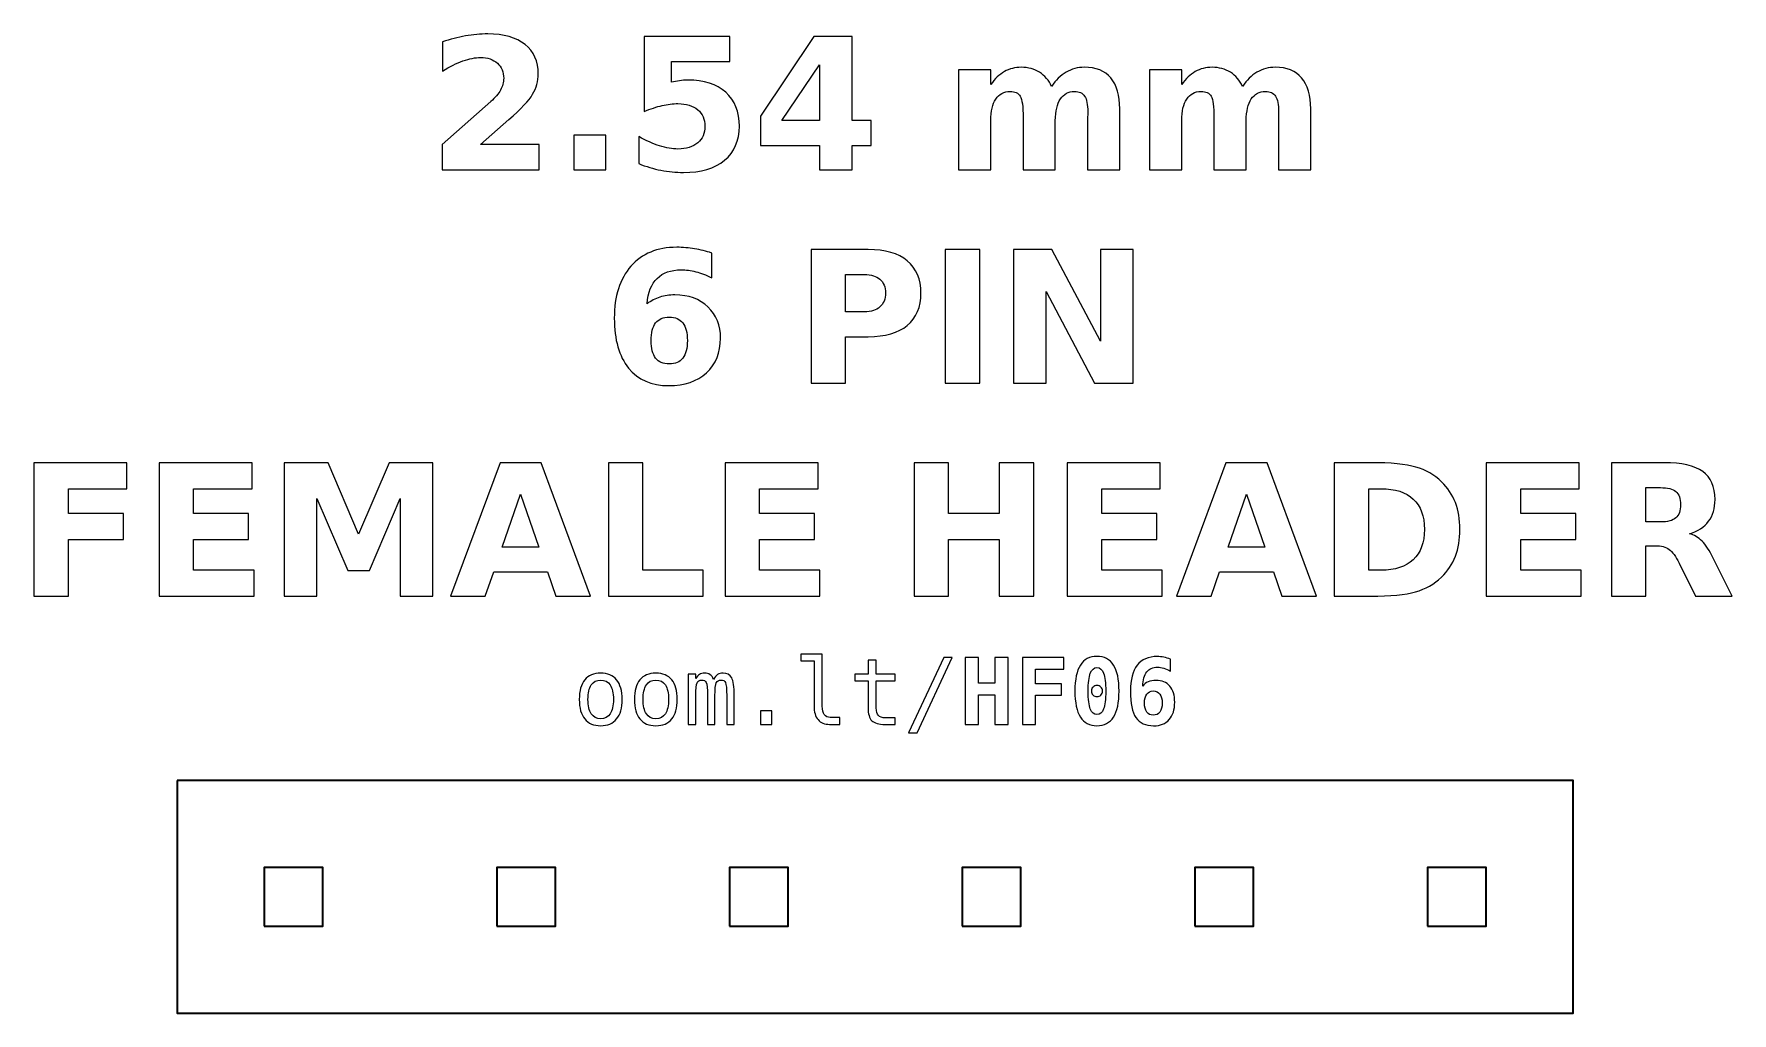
# Model space of a CAD drawing. Header units: centimetres. Extents: x -11.42 to -9.56, y -14.98 to -13.91.
import ezdxf

# ---------------------------------------------------------------- set-up
doc = ezdxf.new("R2010")
doc.units = ezdxf.units.CM
doc.header["$MEASUREMENT"] = 0
doc.layers.add('Layer 1', color=7, linetype='Continuous')

msp = doc.modelspace()

# ---------------------------------------------------------------- linework, layer by layer
at = {"layer": 'Layer 1', "color": 7, "lineweight": 35}
for points in [[(-11.16697, -14.88197), (-11.10297, -14.88197), (-11.10297, -14.81797), (-11.16697, -14.81797), (-11.16697, -14.88197)], [(-10.91297, -14.88197), (-10.84897, -14.88197), (-10.84897, -14.81797), (-10.91297, -14.81797), (-10.91297, -14.88197)], [(-10.65897, -14.88197), (-10.59497, -14.88197), (-10.59497, -14.81797), (-10.65897, -14.81797), (-10.65897, -14.88197)], [(-10.40497, -14.88197), (-10.34097, -14.88197), (-10.34097, -14.81797), (-10.40497, -14.81797), (-10.40497, -14.88197)], [(-10.15097, -14.88197), (-10.08697, -14.88197), (-10.08697, -14.81797), (-10.15097, -14.81797), (-10.15097, -14.88197)], [(-9.89697, -14.88197), (-9.83297, -14.88197), (-9.83297, -14.81797), (-9.89697, -14.81797), (-9.89697, -14.88197)]]:
    msp.add_lwpolyline(points, close=True, dxfattribs=at)
at = {"layer": 'Layer 1', "color": 250}
for points, knots in [([(-10.93086, -14.02855), (-10.93086, -14.02855), (-10.86669, -14.02855), (-10.86669, -14.02855), (-10.86669, -14.02855), (-10.86669, -14.02855), (-10.86669, -14.05618), (-10.86669, -14.05618), (-10.86669, -14.05618), (-10.86669, -14.05618), (-10.97266, -14.05618), (-10.97266, -14.05618), (-10.97266, -14.05618), (-10.97266, -14.05618), (-10.97266, -14.02855), (-10.97266, -14.02855), (-10.97266, -14.02855), (-10.97266, -14.02855), (-10.91942, -13.98158), (-10.91942, -13.98158), (-10.91942, -13.98158), (-10.91466, -13.97728), (-10.91116, -13.97308), (-10.90889, -13.96898), (-10.90889, -13.96898), (-10.90659, -13.96488), (-10.90546, -13.96061), (-10.90546, -13.95618), (-10.90546, -13.95618), (-10.90546, -13.94935), (-10.90776, -13.94385), (-10.91236, -13.93968), (-10.91236, -13.93968), (-10.91692, -13.93551), (-10.92302, -13.93345), (-10.93066, -13.93345), (-10.93066, -13.93345), (-10.93652, -13.93345), (-10.94292, -13.93471), (-10.94989, -13.93721), (-10.94989, -13.93721), (-10.95686, -13.93971), (-10.96432, -13.94345), (-10.97226, -13.94838), (-10.97226, -13.94838), (-10.97226, -13.94838), (-10.97226, -13.91635), (-10.97226, -13.91635), (-10.97226, -13.91635), (-10.96379, -13.91355), (-10.95542, -13.91141), (-10.94716, -13.90995), (-10.94716, -13.90995), (-10.93889, -13.90848), (-10.93079, -13.90775), (-10.92282, -13.90775), (-10.92282, -13.90775), (-10.90539, -13.90775), (-10.89182, -13.91158), (-10.88216, -13.91928), (-10.88216, -13.91928), (-10.87249, -13.92695), (-10.86766, -13.93765), (-10.86766, -13.95141), (-10.86766, -13.95141), (-10.86766, -13.95935), (-10.86972, -13.96675), (-10.87382, -13.97361), (-10.87382, -13.97361), (-10.87792, -13.98048), (-10.88656, -13.98968), (-10.89969, -14.00121), (-10.89969, -14.00121), (-10.89969, -14.00121), (-10.93086, -14.02855), (-10.93086, -14.02855)], [0, 0, 0, 0, 0.0526316, 0.0526316, 0.0526316, 0.0526316, 0.1052632, 0.1052632, 0.1052632, 0.1052632, 0.1578947, 0.1578947, 0.1578947, 0.1578947, 0.2105263, 0.2105263, 0.2105263, 0.2105263, 0.2631579, 0.2631579, 0.2631579, 0.2631579, 0.3157895, 0.3157895, 0.3157895, 0.3157895, 0.3684211, 0.3684211, 0.3684211, 0.3684211, 0.4210526, 0.4210526, 0.4210526, 0.4210526, 0.4736842, 0.4736842, 0.4736842, 0.4736842, 0.5263158, 0.5263158, 0.5263158, 0.5263158, 0.5789474, 0.5789474, 0.5789474, 0.5789474, 0.6315789, 0.6315789, 0.6315789, 0.6315789, 0.6842105, 0.6842105, 0.6842105, 0.6842105, 0.7368421, 0.7368421, 0.7368421, 0.7368421, 0.7894737, 0.7894737, 0.7894737, 0.7894737, 0.8421053, 0.8421053, 0.8421053, 0.8421053, 0.8947368, 0.8947368, 0.8947368, 0.8947368, 0.9473684, 0.9473684, 0.9473684, 0.9473684, 1, 1, 1, 1]), ([(-10.75215, -13.91038), (-10.75215, -13.91038), (-10.65868, -13.91038), (-10.65868, -13.91038), (-10.65868, -13.91038), (-10.65868, -13.91038), (-10.65868, -13.93801), (-10.65868, -13.93801), (-10.65868, -13.93801), (-10.65868, -13.93801), (-10.72218, -13.93801), (-10.72218, -13.93801), (-10.72218, -13.93801), (-10.72218, -13.93801), (-10.72218, -13.96058), (-10.72218, -13.96058), (-10.72218, -13.96058), (-10.71932, -13.95981), (-10.71645, -13.95921), (-10.71355, -13.95878), (-10.71355, -13.95878), (-10.71065, -13.95835), (-10.70762, -13.95815), (-10.70452, -13.95815), (-10.70452, -13.95815), (-10.68672, -13.95815), (-10.67288, -13.96258), (-10.66298, -13.97148), (-10.66298, -13.97148), (-10.65308, -13.98035), (-10.64815, -13.99275), (-10.64815, -14.00861), (-10.64815, -14.00861), (-10.64815, -14.02438), (-10.65355, -14.03671), (-10.66432, -14.04565), (-10.66432, -14.04565), (-10.67508, -14.05455), (-10.69005, -14.05901), (-10.70918, -14.05901), (-10.70918, -14.05901), (-10.71745, -14.05901), (-10.72565, -14.05821), (-10.73375, -14.05661), (-10.73375, -14.05661), (-10.74185, -14.05501), (-10.74992, -14.05261), (-10.75792, -14.04935), (-10.75792, -14.04935), (-10.75792, -14.04935), (-10.75792, -14.01975), (-10.75792, -14.01975), (-10.75792, -14.01975), (-10.74998, -14.02431), (-10.74245, -14.02771), (-10.73532, -14.02998), (-10.73532, -14.02998), (-10.72818, -14.03228), (-10.72145, -14.03341), (-10.71515, -14.03341), (-10.71515, -14.03341), (-10.70602, -14.03341), (-10.69885, -14.03118), (-10.69362, -14.02671), (-10.69362, -14.02671), (-10.68838, -14.02228), (-10.68575, -14.01625), (-10.68575, -14.00861), (-10.68575, -14.00861), (-10.68575, -14.00095), (-10.68838, -13.99491), (-10.69362, -13.99048), (-10.69362, -13.99048), (-10.69885, -13.98605), (-10.70602, -13.98385), (-10.71515, -13.98385), (-10.71515, -13.98385), (-10.72055, -13.98385), (-10.72632, -13.98455), (-10.73242, -13.98595), (-10.73242, -13.98595), (-10.73855, -13.98735), (-10.74512, -13.98951), (-10.75215, -13.99245), (-10.75215, -13.99245), (-10.75215, -13.99245), (-10.75215, -13.91038), (-10.75215, -13.91038)], [0, 0, 0, 0, 0.0454545, 0.0454545, 0.0454545, 0.0454545, 0.0909091, 0.0909091, 0.0909091, 0.0909091, 0.1363636, 0.1363636, 0.1363636, 0.1363636, 0.1818182, 0.1818182, 0.1818182, 0.1818182, 0.2272727, 0.2272727, 0.2272727, 0.2272727, 0.2727273, 0.2727273, 0.2727273, 0.2727273, 0.3181818, 0.3181818, 0.3181818, 0.3181818, 0.3636364, 0.3636364, 0.3636364, 0.3636364, 0.4090909, 0.4090909, 0.4090909, 0.4090909, 0.4545455, 0.4545455, 0.4545455, 0.4545455, 0.5, 0.5, 0.5, 0.5, 0.5454545, 0.5454545, 0.5454545, 0.5454545, 0.5909091, 0.5909091, 0.5909091, 0.5909091, 0.6363636, 0.6363636, 0.6363636, 0.6363636, 0.6818182, 0.6818182, 0.6818182, 0.6818182, 0.7272727, 0.7272727, 0.7272727, 0.7272727, 0.7727273, 0.7727273, 0.7727273, 0.7727273, 0.8181818, 0.8181818, 0.8181818, 0.8181818, 0.8636364, 0.8636364, 0.8636364, 0.8636364, 0.9090909, 0.9090909, 0.9090909, 0.9090909, 0.9545455, 0.9545455, 0.9545455, 0.9545455, 1, 1, 1, 1]), ([(-10.56678, -13.91038), (-10.56678, -13.91038), (-10.52498, -13.91038), (-10.52498, -13.91038), (-10.52498, -13.91038), (-10.52498, -13.91038), (-10.52498, -14.00238), (-10.52498, -14.00238), (-10.52498, -14.00238), (-10.52498, -14.00238), (-10.50418, -14.00238), (-10.50418, -14.00238), (-10.50418, -14.00238), (-10.50418, -14.00238), (-10.50418, -14.02961), (-10.50418, -14.02961), (-10.50418, -14.02961), (-10.50418, -14.02961), (-10.52498, -14.02961), (-10.52498, -14.02961), (-10.52498, -14.02961), (-10.52498, -14.02961), (-10.52498, -14.05618), (-10.52498, -14.05618), (-10.52498, -14.05618), (-10.52498, -14.05618), (-10.56051, -14.05618), (-10.56051, -14.05618), (-10.56051, -14.05618), (-10.56051, -14.05618), (-10.56051, -14.02961), (-10.56051, -14.02961), (-10.56051, -14.02961), (-10.56051, -14.02961), (-10.62518, -14.02961), (-10.62518, -14.02961), (-10.62518, -14.02961), (-10.62518, -14.02961), (-10.62518, -13.99738), (-10.62518, -13.99738), (-10.62518, -13.99738), (-10.62518, -13.99738), (-10.56678, -13.91038), (-10.56678, -13.91038)], [0, 0, 0, 0, 0.0909091, 0.0909091, 0.0909091, 0.0909091, 0.1818182, 0.1818182, 0.1818182, 0.1818182, 0.2727273, 0.2727273, 0.2727273, 0.2727273, 0.3636364, 0.3636364, 0.3636364, 0.3636364, 0.4545455, 0.4545455, 0.4545455, 0.4545455, 0.5454545, 0.5454545, 0.5454545, 0.5454545, 0.6363636, 0.6363636, 0.6363636, 0.6363636, 0.7272727, 0.7272727, 0.7272727, 0.7272727, 0.8181818, 0.8181818, 0.8181818, 0.8181818, 0.9090909, 0.9090909, 0.9090909, 0.9090909, 1, 1, 1, 1]), ([(-10.56051, -13.94135), (-10.56051, -13.94135), (-10.60175, -14.00238), (-10.60175, -14.00238), (-10.60175, -14.00238), (-10.60175, -14.00238), (-10.56051, -14.00238), (-10.56051, -14.00238), (-10.56051, -14.00238), (-10.56051, -14.00238), (-10.56051, -13.94135), (-10.56051, -13.94135)], [0, 0, 0, 0, 0.3333333, 0.3333333, 0.3333333, 0.3333333, 0.6666667, 0.6666667, 0.6666667, 0.6666667, 1, 1, 1, 1]), ([(-10.30721, -13.96498), (-10.30278, -13.95821), (-10.29755, -13.95305), (-10.29145, -13.94951), (-10.29145, -13.94951), (-10.28535, -13.94595), (-10.27868, -13.94418), (-10.27138, -13.94418), (-10.27138, -13.94418), (-10.25881, -13.94418), (-10.24925, -13.94805), (-10.24268, -13.95581), (-10.24268, -13.95581), (-10.23611, -13.96355), (-10.23281, -13.97481), (-10.23281, -13.98958), (-10.23281, -13.98958), (-10.23281, -13.98958), (-10.23281, -14.05618), (-10.23281, -14.05618), (-10.23281, -14.05618), (-10.23281, -14.05618), (-10.26798, -14.05618), (-10.26798, -14.05618), (-10.26798, -14.05618), (-10.26798, -14.05618), (-10.26798, -13.99915), (-10.26798, -13.99915), (-10.26798, -13.99915), (-10.26791, -13.99831), (-10.26788, -13.99745), (-10.26785, -13.99651), (-10.26785, -13.99651), (-10.26781, -13.99561), (-10.26778, -13.99431), (-10.26778, -13.99261), (-10.26778, -13.99261), (-10.26778, -13.98488), (-10.26891, -13.97925), (-10.27121, -13.97578), (-10.27121, -13.97578), (-10.27348, -13.97228), (-10.27715, -13.97055), (-10.28221, -13.97055), (-10.28221, -13.97055), (-10.28888, -13.97055), (-10.29398, -13.97328), (-10.29761, -13.97875), (-10.29761, -13.97875), (-10.30121, -13.98421), (-10.30308, -13.99211), (-10.30321, -14.00248), (-10.30321, -14.00248), (-10.30321, -14.00248), (-10.30321, -14.05618), (-10.30321, -14.05618), (-10.30321, -14.05618), (-10.30321, -14.05618), (-10.33838, -14.05618), (-10.33838, -14.05618), (-10.33838, -14.05618), (-10.33838, -14.05618), (-10.33838, -13.99915), (-10.33838, -13.99915), (-10.33838, -13.99915), (-10.33838, -13.98705), (-10.33941, -13.97925), (-10.34151, -13.97578), (-10.34151, -13.97578), (-10.34358, -13.97228), (-10.34728, -13.97055), (-10.35261, -13.97055), (-10.35261, -13.97055), (-10.35935, -13.97055), (-10.36451, -13.97331), (-10.36815, -13.97881), (-10.36815, -13.97881), (-10.37178, -13.98431), (-10.37361, -13.99215), (-10.37361, -14.00238), (-10.37361, -14.00238), (-10.37361, -14.00238), (-10.37361, -14.05618), (-10.37361, -14.05618), (-10.37361, -14.05618), (-10.37361, -14.05618), (-10.40878, -14.05618), (-10.40878, -14.05618), (-10.40878, -14.05618), (-10.40878, -14.05618), (-10.40878, -13.94681), (-10.40878, -13.94681), (-10.40878, -13.94681), (-10.40878, -13.94681), (-10.37361, -13.94681), (-10.37361, -13.94681), (-10.37361, -13.94681), (-10.37361, -13.94681), (-10.37361, -13.96285), (-10.37361, -13.96285), (-10.37361, -13.96285), (-10.36931, -13.95665), (-10.36438, -13.95201), (-10.35881, -13.94888), (-10.35881, -13.94888), (-10.35325, -13.94575), (-10.34711, -13.94418), (-10.34041, -13.94418), (-10.34041, -13.94418), (-10.33288, -13.94418), (-10.32618, -13.94601), (-10.32041, -13.94965), (-10.32041, -13.94965), (-10.31461, -13.95331), (-10.31021, -13.95841), (-10.30721, -13.96498)], [0, 0, 0, 0, 0.0344828, 0.0344828, 0.0344828, 0.0344828, 0.0689655, 0.0689655, 0.0689655, 0.0689655, 0.1034483, 0.1034483, 0.1034483, 0.1034483, 0.137931, 0.137931, 0.137931, 0.137931, 0.1724138, 0.1724138, 0.1724138, 0.1724138, 0.2068966, 0.2068966, 0.2068966, 0.2068966, 0.2413793, 0.2413793, 0.2413793, 0.2413793, 0.2758621, 0.2758621, 0.2758621, 0.2758621, 0.3103448, 0.3103448, 0.3103448, 0.3103448, 0.3448276, 0.3448276, 0.3448276, 0.3448276, 0.3793103, 0.3793103, 0.3793103, 0.3793103, 0.4137931, 0.4137931, 0.4137931, 0.4137931, 0.4482759, 0.4482759, 0.4482759, 0.4482759, 0.4827586, 0.4827586, 0.4827586, 0.4827586, 0.5172414, 0.5172414, 0.5172414, 0.5172414, 0.5517241, 0.5517241, 0.5517241, 0.5517241, 0.5862069, 0.5862069, 0.5862069, 0.5862069, 0.6206897, 0.6206897, 0.6206897, 0.6206897, 0.6551724, 0.6551724, 0.6551724, 0.6551724, 0.6896552, 0.6896552, 0.6896552, 0.6896552, 0.7241379, 0.7241379, 0.7241379, 0.7241379, 0.7586207, 0.7586207, 0.7586207, 0.7586207, 0.7931034, 0.7931034, 0.7931034, 0.7931034, 0.8275862, 0.8275862, 0.8275862, 0.8275862, 0.862069, 0.862069, 0.862069, 0.862069, 0.8965517, 0.8965517, 0.8965517, 0.8965517, 0.9310345, 0.9310345, 0.9310345, 0.9310345, 0.9655172, 0.9655172, 0.9655172, 0.9655172, 1, 1, 1, 1]), ([(-10.09881, -13.96498), (-10.09438, -13.95821), (-10.08915, -13.95305), (-10.08305, -13.94951), (-10.08305, -13.94951), (-10.07695, -13.94595), (-10.07028, -13.94418), (-10.06298, -13.94418), (-10.06298, -13.94418), (-10.05041, -13.94418), (-10.04085, -13.94805), (-10.03428, -13.95581), (-10.03428, -13.95581), (-10.02771, -13.96355), (-10.02441, -13.97481), (-10.02441, -13.98958), (-10.02441, -13.98958), (-10.02441, -13.98958), (-10.02441, -14.05618), (-10.02441, -14.05618), (-10.02441, -14.05618), (-10.02441, -14.05618), (-10.05958, -14.05618), (-10.05958, -14.05618), (-10.05958, -14.05618), (-10.05958, -14.05618), (-10.05958, -13.99915), (-10.05958, -13.99915), (-10.05958, -13.99915), (-10.05951, -13.99831), (-10.05948, -13.99745), (-10.05945, -13.99651), (-10.05945, -13.99651), (-10.05941, -13.99561), (-10.05938, -13.99431), (-10.05938, -13.99261), (-10.05938, -13.99261), (-10.05938, -13.98488), (-10.06051, -13.97925), (-10.06281, -13.97578), (-10.06281, -13.97578), (-10.06508, -13.97228), (-10.06875, -13.97055), (-10.07381, -13.97055), (-10.07381, -13.97055), (-10.08048, -13.97055), (-10.08558, -13.97328), (-10.08921, -13.97875), (-10.08921, -13.97875), (-10.09281, -13.98421), (-10.09468, -13.99211), (-10.09481, -14.00248), (-10.09481, -14.00248), (-10.09481, -14.00248), (-10.09481, -14.05618), (-10.09481, -14.05618), (-10.09481, -14.05618), (-10.09481, -14.05618), (-10.12998, -14.05618), (-10.12998, -14.05618), (-10.12998, -14.05618), (-10.12998, -14.05618), (-10.12998, -13.99915), (-10.12998, -13.99915), (-10.12998, -13.99915), (-10.12998, -13.98705), (-10.13101, -13.97925), (-10.13311, -13.97578), (-10.13311, -13.97578), (-10.13518, -13.97228), (-10.13888, -13.97055), (-10.14421, -13.97055), (-10.14421, -13.97055), (-10.15095, -13.97055), (-10.15611, -13.97331), (-10.15975, -13.97881), (-10.15975, -13.97881), (-10.16338, -13.98431), (-10.16521, -13.99215), (-10.16521, -14.00238), (-10.16521, -14.00238), (-10.16521, -14.00238), (-10.16521, -14.05618), (-10.16521, -14.05618), (-10.16521, -14.05618), (-10.16521, -14.05618), (-10.20038, -14.05618), (-10.20038, -14.05618), (-10.20038, -14.05618), (-10.20038, -14.05618), (-10.20038, -13.94681), (-10.20038, -13.94681), (-10.20038, -13.94681), (-10.20038, -13.94681), (-10.16521, -13.94681), (-10.16521, -13.94681), (-10.16521, -13.94681), (-10.16521, -13.94681), (-10.16521, -13.96285), (-10.16521, -13.96285), (-10.16521, -13.96285), (-10.16091, -13.95665), (-10.15598, -13.95201), (-10.15041, -13.94888), (-10.15041, -13.94888), (-10.14485, -13.94575), (-10.13871, -13.94418), (-10.13201, -13.94418), (-10.13201, -13.94418), (-10.12448, -13.94418), (-10.11778, -13.94601), (-10.11201, -13.94965), (-10.11201, -13.94965), (-10.10621, -13.95331), (-10.10181, -13.95841), (-10.09881, -13.96498)], [0, 0, 0, 0, 0.0344828, 0.0344828, 0.0344828, 0.0344828, 0.0689655, 0.0689655, 0.0689655, 0.0689655, 0.1034483, 0.1034483, 0.1034483, 0.1034483, 0.137931, 0.137931, 0.137931, 0.137931, 0.1724138, 0.1724138, 0.1724138, 0.1724138, 0.2068966, 0.2068966, 0.2068966, 0.2068966, 0.2413793, 0.2413793, 0.2413793, 0.2413793, 0.2758621, 0.2758621, 0.2758621, 0.2758621, 0.3103448, 0.3103448, 0.3103448, 0.3103448, 0.3448276, 0.3448276, 0.3448276, 0.3448276, 0.3793103, 0.3793103, 0.3793103, 0.3793103, 0.4137931, 0.4137931, 0.4137931, 0.4137931, 0.4482759, 0.4482759, 0.4482759, 0.4482759, 0.4827586, 0.4827586, 0.4827586, 0.4827586, 0.5172414, 0.5172414, 0.5172414, 0.5172414, 0.5517241, 0.5517241, 0.5517241, 0.5517241, 0.5862069, 0.5862069, 0.5862069, 0.5862069, 0.6206897, 0.6206897, 0.6206897, 0.6206897, 0.6551724, 0.6551724, 0.6551724, 0.6551724, 0.6896552, 0.6896552, 0.6896552, 0.6896552, 0.7241379, 0.7241379, 0.7241379, 0.7241379, 0.7586207, 0.7586207, 0.7586207, 0.7586207, 0.7931034, 0.7931034, 0.7931034, 0.7931034, 0.8275862, 0.8275862, 0.8275862, 0.8275862, 0.862069, 0.862069, 0.862069, 0.862069, 0.8965517, 0.8965517, 0.8965517, 0.8965517, 0.9310345, 0.9310345, 0.9310345, 0.9310345, 0.9655172, 0.9655172, 0.9655172, 0.9655172, 1, 1, 1, 1]), ([(-10.82892, -14.01838), (-10.82892, -14.01838), (-10.79375, -14.01838), (-10.79375, -14.01838), (-10.79375, -14.01838), (-10.79375, -14.01838), (-10.79375, -14.05618), (-10.79375, -14.05618), (-10.79375, -14.05618), (-10.79375, -14.05618), (-10.82892, -14.05618), (-10.82892, -14.05618), (-10.82892, -14.05618), (-10.82892, -14.05618), (-10.82892, -14.01838), (-10.82892, -14.01838)], [0, 0, 0, 0, 0.25, 0.25, 0.25, 0.25, 0.5, 0.5, 0.5, 0.5, 0.75, 0.75, 0.75, 0.75, 1, 1, 1, 1]), ([(-10.67827, -14.14698), (-10.67827, -14.14698), (-10.67827, -14.17395), (-10.67827, -14.17395), (-10.67827, -14.17395), (-10.68447, -14.17101), (-10.69027, -14.16885), (-10.69573, -14.16745), (-10.69573, -14.16745), (-10.7012, -14.16605), (-10.70657, -14.16535), (-10.71177, -14.16535), (-10.71177, -14.16535), (-10.72297, -14.16535), (-10.73167, -14.16845), (-10.73793, -14.17468), (-10.73793, -14.17468), (-10.74417, -14.18088), (-10.74783, -14.19011), (-10.74887, -14.20235), (-10.74887, -14.20235), (-10.74457, -14.19918), (-10.7399, -14.19678), (-10.7349, -14.19518), (-10.7349, -14.19518), (-10.7299, -14.19358), (-10.72443, -14.19278), (-10.7185, -14.19278), (-10.7185, -14.19278), (-10.7036, -14.19278), (-10.69157, -14.19715), (-10.68243, -14.20588), (-10.68243, -14.20588), (-10.67327, -14.21458), (-10.6687, -14.22601), (-10.6687, -14.24015), (-10.6687, -14.24015), (-10.6687, -14.25578), (-10.6738, -14.26828), (-10.68403, -14.27771), (-10.68403, -14.27771), (-10.69423, -14.28711), (-10.70797, -14.29181), (-10.72513, -14.29181), (-10.72513, -14.29181), (-10.74407, -14.29181), (-10.75873, -14.28541), (-10.76913, -14.27261), (-10.76913, -14.27261), (-10.7795, -14.25985), (-10.7847, -14.24168), (-10.7847, -14.21818), (-10.7847, -14.21818), (-10.7847, -14.19411), (-10.77863, -14.17518), (-10.7665, -14.16141), (-10.7665, -14.16141), (-10.75433, -14.14765), (-10.7377, -14.14075), (-10.71653, -14.14075), (-10.71653, -14.14075), (-10.70983, -14.14075), (-10.70333, -14.14128), (-10.697, -14.14231), (-10.697, -14.14231), (-10.6907, -14.14335), (-10.68447, -14.14491), (-10.67827, -14.14698)], [0, 0, 0, 0, 0.0588235, 0.0588235, 0.0588235, 0.0588235, 0.1176471, 0.1176471, 0.1176471, 0.1176471, 0.1764706, 0.1764706, 0.1764706, 0.1764706, 0.2352941, 0.2352941, 0.2352941, 0.2352941, 0.2941176, 0.2941176, 0.2941176, 0.2941176, 0.3529412, 0.3529412, 0.3529412, 0.3529412, 0.4117647, 0.4117647, 0.4117647, 0.4117647, 0.4705882, 0.4705882, 0.4705882, 0.4705882, 0.5294118, 0.5294118, 0.5294118, 0.5294118, 0.5882353, 0.5882353, 0.5882353, 0.5882353, 0.6470588, 0.6470588, 0.6470588, 0.6470588, 0.7058824, 0.7058824, 0.7058824, 0.7058824, 0.7647059, 0.7647059, 0.7647059, 0.7647059, 0.8235294, 0.8235294, 0.8235294, 0.8235294, 0.8823529, 0.8823529, 0.8823529, 0.8823529, 0.9411765, 0.9411765, 0.9411765, 0.9411765, 1, 1, 1, 1]), ([(-10.56993, -14.14318), (-10.56993, -14.14318), (-10.50753, -14.14318), (-10.50753, -14.14318), (-10.50753, -14.14318), (-10.48897, -14.14318), (-10.47473, -14.14731), (-10.4648, -14.15555), (-10.4648, -14.15555), (-10.45487, -14.16378), (-10.4499, -14.17551), (-10.4499, -14.19075), (-10.4499, -14.19075), (-10.4499, -14.20601), (-10.45487, -14.21778), (-10.4648, -14.22601), (-10.4648, -14.22601), (-10.47473, -14.23425), (-10.48897, -14.23838), (-10.50753, -14.23838), (-10.50753, -14.23838), (-10.50753, -14.23838), (-10.53233, -14.23838), (-10.53233, -14.23838), (-10.53233, -14.23838), (-10.53233, -14.23838), (-10.53233, -14.28898), (-10.53233, -14.28898), (-10.53233, -14.28898), (-10.53233, -14.28898), (-10.56993, -14.28898), (-10.56993, -14.28898), (-10.56993, -14.28898), (-10.56993, -14.28898), (-10.56993, -14.14318), (-10.56993, -14.14318)], [0, 0, 0, 0, 0.1111111, 0.1111111, 0.1111111, 0.1111111, 0.2222222, 0.2222222, 0.2222222, 0.2222222, 0.3333333, 0.3333333, 0.3333333, 0.3333333, 0.4444444, 0.4444444, 0.4444444, 0.4444444, 0.5555556, 0.5555556, 0.5555556, 0.5555556, 0.6666667, 0.6666667, 0.6666667, 0.6666667, 0.7777778, 0.7777778, 0.7777778, 0.7777778, 0.8888889, 0.8888889, 0.8888889, 0.8888889, 1, 1, 1, 1]), ([(-10.42336, -14.14318), (-10.42336, -14.14318), (-10.38576, -14.14318), (-10.38576, -14.14318), (-10.38576, -14.14318), (-10.38576, -14.14318), (-10.38576, -14.28898), (-10.38576, -14.28898), (-10.38576, -14.28898), (-10.38576, -14.28898), (-10.42336, -14.28898), (-10.42336, -14.28898), (-10.42336, -14.28898), (-10.42336, -14.28898), (-10.42336, -14.14318), (-10.42336, -14.14318)], [0, 0, 0, 0, 0.25, 0.25, 0.25, 0.25, 0.5, 0.5, 0.5, 0.5, 0.75, 0.75, 0.75, 0.75, 1, 1, 1, 1]), ([(-10.34896, -14.14318), (-10.34896, -14.14318), (-10.30696, -14.14318), (-10.30696, -14.14318), (-10.30696, -14.14318), (-10.30696, -14.14318), (-10.25393, -14.24318), (-10.25393, -14.24318), (-10.25393, -14.24318), (-10.25393, -14.24318), (-10.25393, -14.14318), (-10.25393, -14.14318), (-10.25393, -14.14318), (-10.25393, -14.14318), (-10.2183, -14.14318), (-10.2183, -14.14318), (-10.2183, -14.14318), (-10.2183, -14.14318), (-10.2183, -14.28898), (-10.2183, -14.28898), (-10.2183, -14.28898), (-10.2183, -14.28898), (-10.2603, -14.28898), (-10.2603, -14.28898), (-10.2603, -14.28898), (-10.2603, -14.28898), (-10.31333, -14.18898), (-10.31333, -14.18898), (-10.31333, -14.18898), (-10.31333, -14.18898), (-10.31333, -14.28898), (-10.31333, -14.28898), (-10.31333, -14.28898), (-10.31333, -14.28898), (-10.34896, -14.28898), (-10.34896, -14.28898), (-10.34896, -14.28898), (-10.34896, -14.28898), (-10.34896, -14.14318), (-10.34896, -14.14318)], [0, 0, 0, 0, 0.1, 0.1, 0.1, 0.1, 0.2, 0.2, 0.2, 0.2, 0.3, 0.3, 0.3, 0.3, 0.4, 0.4, 0.4, 0.4, 0.5, 0.5, 0.5, 0.5, 0.6, 0.6, 0.6, 0.6, 0.7, 0.7, 0.7, 0.7, 0.8, 0.8, 0.8, 0.8, 0.9, 0.9, 0.9, 0.9, 1, 1, 1, 1]), ([(-10.53233, -14.17041), (-10.53233, -14.17041), (-10.53233, -14.21115), (-10.53233, -14.21115), (-10.53233, -14.21115), (-10.53233, -14.21115), (-10.51153, -14.21115), (-10.51153, -14.21115), (-10.51153, -14.21115), (-10.50423, -14.21115), (-10.4986, -14.20938), (-10.49463, -14.20581), (-10.49463, -14.20581), (-10.49067, -14.20228), (-10.48867, -14.19725), (-10.48867, -14.19075), (-10.48867, -14.19075), (-10.48867, -14.18421), (-10.49067, -14.17921), (-10.49463, -14.17568), (-10.49463, -14.17568), (-10.4986, -14.17218), (-10.50423, -14.17041), (-10.51153, -14.17041), (-10.51153, -14.17041), (-10.51153, -14.17041), (-10.53233, -14.17041), (-10.53233, -14.17041)], [0, 0, 0, 0, 0.1428571, 0.1428571, 0.1428571, 0.1428571, 0.2857143, 0.2857143, 0.2857143, 0.2857143, 0.4285714, 0.4285714, 0.4285714, 0.4285714, 0.5714286, 0.5714286, 0.5714286, 0.5714286, 0.7142857, 0.7142857, 0.7142857, 0.7142857, 0.8571429, 0.8571429, 0.8571429, 0.8571429, 1, 1, 1, 1]), ([(-10.72473, -14.21701), (-10.73133, -14.21701), (-10.73627, -14.21915), (-10.73953, -14.22341), (-10.73953, -14.22341), (-10.74283, -14.22768), (-10.74447, -14.23408), (-10.74447, -14.24258), (-10.74447, -14.24258), (-10.74447, -14.25111), (-10.74283, -14.25751), (-10.73953, -14.26178), (-10.73953, -14.26178), (-10.73627, -14.26605), (-10.73133, -14.26818), (-10.72473, -14.26818), (-10.72473, -14.26818), (-10.7181, -14.26818), (-10.71313, -14.26605), (-10.70987, -14.26178), (-10.70987, -14.26178), (-10.70657, -14.25751), (-10.70493, -14.25111), (-10.70493, -14.24258), (-10.70493, -14.24258), (-10.70493, -14.23408), (-10.70657, -14.22768), (-10.70987, -14.22341), (-10.70987, -14.22341), (-10.71313, -14.21915), (-10.7181, -14.21701), (-10.72473, -14.21701)], [0, 0, 0, 0, 0.125, 0.125, 0.125, 0.125, 0.25, 0.25, 0.25, 0.25, 0.375, 0.375, 0.375, 0.375, 0.5, 0.5, 0.5, 0.5, 0.625, 0.625, 0.625, 0.625, 0.75, 0.75, 0.75, 0.75, 0.875, 0.875, 0.875, 0.875, 1, 1, 1, 1]), ([(-11.41827, -14.37598), (-11.41827, -14.37598), (-11.31681, -14.37598), (-11.31681, -14.37598), (-11.31681, -14.37598), (-11.31681, -14.37598), (-11.31681, -14.40441), (-11.31681, -14.40441), (-11.31681, -14.40441), (-11.31681, -14.40441), (-11.38067, -14.40441), (-11.38067, -14.40441), (-11.38067, -14.40441), (-11.38067, -14.40441), (-11.38067, -14.43155), (-11.38067, -14.43155), (-11.38067, -14.43155), (-11.38067, -14.43155), (-11.32061, -14.43155), (-11.32061, -14.43155), (-11.32061, -14.43155), (-11.32061, -14.43155), (-11.32061, -14.45998), (-11.32061, -14.45998), (-11.32061, -14.45998), (-11.32061, -14.45998), (-11.38067, -14.45998), (-11.38067, -14.45998), (-11.38067, -14.45998), (-11.38067, -14.45998), (-11.38067, -14.52178), (-11.38067, -14.52178), (-11.38067, -14.52178), (-11.38067, -14.52178), (-11.41827, -14.52178), (-11.41827, -14.52178), (-11.41827, -14.52178), (-11.41827, -14.52178), (-11.41827, -14.37598), (-11.41827, -14.37598)], [0, 0, 0, 0, 0.1, 0.1, 0.1, 0.1, 0.2, 0.2, 0.2, 0.2, 0.3, 0.3, 0.3, 0.3, 0.4, 0.4, 0.4, 0.4, 0.5, 0.5, 0.5, 0.5, 0.6, 0.6, 0.6, 0.6, 0.7, 0.7, 0.7, 0.7, 0.8, 0.8, 0.8, 0.8, 0.9, 0.9, 0.9, 0.9, 1, 1, 1, 1]), ([(-11.28164, -14.37598), (-11.28164, -14.37598), (-11.18018, -14.37598), (-11.18018, -14.37598), (-11.18018, -14.37598), (-11.18018, -14.37598), (-11.18018, -14.40441), (-11.18018, -14.40441), (-11.18018, -14.40441), (-11.18018, -14.40441), (-11.24404, -14.40441), (-11.24404, -14.40441), (-11.24404, -14.40441), (-11.24404, -14.40441), (-11.24404, -14.43155), (-11.24404, -14.43155), (-11.24404, -14.43155), (-11.24404, -14.43155), (-11.18401, -14.43155), (-11.18401, -14.43155), (-11.18401, -14.43155), (-11.18401, -14.43155), (-11.18401, -14.45998), (-11.18401, -14.45998), (-11.18401, -14.45998), (-11.18401, -14.45998), (-11.24404, -14.45998), (-11.24404, -14.45998), (-11.24404, -14.45998), (-11.24404, -14.45998), (-11.24404, -14.49335), (-11.24404, -14.49335), (-11.24404, -14.49335), (-11.24404, -14.49335), (-11.17804, -14.49335), (-11.17804, -14.49335), (-11.17804, -14.49335), (-11.17804, -14.49335), (-11.17804, -14.52178), (-11.17804, -14.52178), (-11.17804, -14.52178), (-11.17804, -14.52178), (-11.28164, -14.52178), (-11.28164, -14.52178), (-11.28164, -14.52178), (-11.28164, -14.52178), (-11.28164, -14.37598), (-11.28164, -14.37598)], [0, 0, 0, 0, 0.0833333, 0.0833333, 0.0833333, 0.0833333, 0.1666667, 0.1666667, 0.1666667, 0.1666667, 0.25, 0.25, 0.25, 0.25, 0.3333333, 0.3333333, 0.3333333, 0.3333333, 0.4166667, 0.4166667, 0.4166667, 0.4166667, 0.5, 0.5, 0.5, 0.5, 0.5833333, 0.5833333, 0.5833333, 0.5833333, 0.6666667, 0.6666667, 0.6666667, 0.6666667, 0.75, 0.75, 0.75, 0.75, 0.8333333, 0.8333333, 0.8333333, 0.8333333, 0.9166667, 0.9166667, 0.9166667, 0.9166667, 1, 1, 1, 1]), ([(-11.14501, -14.37598), (-11.14501, -14.37598), (-11.09718, -14.37598), (-11.09718, -14.37598), (-11.09718, -14.37598), (-11.09718, -14.37598), (-11.06395, -14.45401), (-11.06395, -14.45401), (-11.06395, -14.45401), (-11.06395, -14.45401), (-11.03055, -14.37598), (-11.03055, -14.37598), (-11.03055, -14.37598), (-11.03055, -14.37598), (-10.98281, -14.37598), (-10.98281, -14.37598), (-10.98281, -14.37598), (-10.98281, -14.37598), (-10.98281, -14.52178), (-10.98281, -14.52178), (-10.98281, -14.52178), (-10.98281, -14.52178), (-11.01835, -14.52178), (-11.01835, -14.52178), (-11.01835, -14.52178), (-11.01835, -14.52178), (-11.01835, -14.41515), (-11.01835, -14.41515), (-11.01835, -14.41515), (-11.01835, -14.41515), (-11.05195, -14.49375), (-11.05195, -14.49375), (-11.05195, -14.49375), (-11.05195, -14.49375), (-11.07578, -14.49375), (-11.07578, -14.49375), (-11.07578, -14.49375), (-11.07578, -14.49375), (-11.10938, -14.41515), (-11.10938, -14.41515), (-11.10938, -14.41515), (-11.10938, -14.41515), (-11.10938, -14.52178), (-11.10938, -14.52178), (-11.10938, -14.52178), (-11.10938, -14.52178), (-11.14501, -14.52178), (-11.14501, -14.52178), (-11.14501, -14.52178), (-11.14501, -14.52178), (-11.14501, -14.37598), (-11.14501, -14.37598)], [0, 0, 0, 0, 0.0769231, 0.0769231, 0.0769231, 0.0769231, 0.1538462, 0.1538462, 0.1538462, 0.1538462, 0.2307692, 0.2307692, 0.2307692, 0.2307692, 0.3076923, 0.3076923, 0.3076923, 0.3076923, 0.3846154, 0.3846154, 0.3846154, 0.3846154, 0.4615385, 0.4615385, 0.4615385, 0.4615385, 0.5384615, 0.5384615, 0.5384615, 0.5384615, 0.6153846, 0.6153846, 0.6153846, 0.6153846, 0.6923077, 0.6923077, 0.6923077, 0.6923077, 0.7692308, 0.7692308, 0.7692308, 0.7692308, 0.8461538, 0.8461538, 0.8461538, 0.8461538, 0.9230769, 0.9230769, 0.9230769, 0.9230769, 1, 1, 1, 1]), ([(-10.85752, -14.49525), (-10.85752, -14.49525), (-10.91632, -14.49525), (-10.91632, -14.49525), (-10.91632, -14.49525), (-10.91632, -14.49525), (-10.92558, -14.52178), (-10.92558, -14.52178), (-10.92558, -14.52178), (-10.92558, -14.52178), (-10.96338, -14.52178), (-10.96338, -14.52178), (-10.96338, -14.52178), (-10.96338, -14.52178), (-10.90938, -14.37598), (-10.90938, -14.37598), (-10.90938, -14.37598), (-10.90938, -14.37598), (-10.86455, -14.37598), (-10.86455, -14.37598), (-10.86455, -14.37598), (-10.86455, -14.37598), (-10.81055, -14.52178), (-10.81055, -14.52178), (-10.81055, -14.52178), (-10.81055, -14.52178), (-10.84835, -14.52178), (-10.84835, -14.52178), (-10.84835, -14.52178), (-10.84835, -14.52178), (-10.85752, -14.49525), (-10.85752, -14.49525)], [0, 0, 0, 0, 0.125, 0.125, 0.125, 0.125, 0.25, 0.25, 0.25, 0.25, 0.375, 0.375, 0.375, 0.375, 0.5, 0.5, 0.5, 0.5, 0.625, 0.625, 0.625, 0.625, 0.75, 0.75, 0.75, 0.75, 0.875, 0.875, 0.875, 0.875, 1, 1, 1, 1]), ([(-10.79118, -14.37598), (-10.79118, -14.37598), (-10.75358, -14.37598), (-10.75358, -14.37598), (-10.75358, -14.37598), (-10.75358, -14.37598), (-10.75358, -14.49335), (-10.75358, -14.49335), (-10.75358, -14.49335), (-10.75358, -14.49335), (-10.68758, -14.49335), (-10.68758, -14.49335), (-10.68758, -14.49335), (-10.68758, -14.49335), (-10.68758, -14.52178), (-10.68758, -14.52178), (-10.68758, -14.52178), (-10.68758, -14.52178), (-10.79118, -14.52178), (-10.79118, -14.52178), (-10.79118, -14.52178), (-10.79118, -14.52178), (-10.79118, -14.37598), (-10.79118, -14.37598)], [0, 0, 0, 0, 0.1666667, 0.1666667, 0.1666667, 0.1666667, 0.3333333, 0.3333333, 0.3333333, 0.3333333, 0.5, 0.5, 0.5, 0.5, 0.6666667, 0.6666667, 0.6666667, 0.6666667, 0.8333333, 0.8333333, 0.8333333, 0.8333333, 1, 1, 1, 1]), ([(-10.66375, -14.37598), (-10.66375, -14.37598), (-10.56229, -14.37598), (-10.56229, -14.37598), (-10.56229, -14.37598), (-10.56229, -14.37598), (-10.56229, -14.40441), (-10.56229, -14.40441), (-10.56229, -14.40441), (-10.56229, -14.40441), (-10.62615, -14.40441), (-10.62615, -14.40441), (-10.62615, -14.40441), (-10.62615, -14.40441), (-10.62615, -14.43155), (-10.62615, -14.43155), (-10.62615, -14.43155), (-10.62615, -14.43155), (-10.56612, -14.43155), (-10.56612, -14.43155), (-10.56612, -14.43155), (-10.56612, -14.43155), (-10.56612, -14.45998), (-10.56612, -14.45998), (-10.56612, -14.45998), (-10.56612, -14.45998), (-10.62615, -14.45998), (-10.62615, -14.45998), (-10.62615, -14.45998), (-10.62615, -14.45998), (-10.62615, -14.49335), (-10.62615, -14.49335), (-10.62615, -14.49335), (-10.62615, -14.49335), (-10.56015, -14.49335), (-10.56015, -14.49335), (-10.56015, -14.49335), (-10.56015, -14.49335), (-10.56015, -14.52178), (-10.56015, -14.52178), (-10.56015, -14.52178), (-10.56015, -14.52178), (-10.66375, -14.52178), (-10.66375, -14.52178), (-10.66375, -14.52178), (-10.66375, -14.52178), (-10.66375, -14.37598), (-10.66375, -14.37598)], [0, 0, 0, 0, 0.0833333, 0.0833333, 0.0833333, 0.0833333, 0.1666667, 0.1666667, 0.1666667, 0.1666667, 0.25, 0.25, 0.25, 0.25, 0.3333333, 0.3333333, 0.3333333, 0.3333333, 0.4166667, 0.4166667, 0.4166667, 0.4166667, 0.5, 0.5, 0.5, 0.5, 0.5833333, 0.5833333, 0.5833333, 0.5833333, 0.6666667, 0.6666667, 0.6666667, 0.6666667, 0.75, 0.75, 0.75, 0.75, 0.8333333, 0.8333333, 0.8333333, 0.8333333, 0.9166667, 0.9166667, 0.9166667, 0.9166667, 1, 1, 1, 1]), ([(-10.45749, -14.37598), (-10.45749, -14.37598), (-10.41989, -14.37598), (-10.41989, -14.37598), (-10.41989, -14.37598), (-10.41989, -14.37598), (-10.41989, -14.43155), (-10.41989, -14.43155), (-10.41989, -14.43155), (-10.41989, -14.43155), (-10.36443, -14.43155), (-10.36443, -14.43155), (-10.36443, -14.43155), (-10.36443, -14.43155), (-10.36443, -14.37598), (-10.36443, -14.37598), (-10.36443, -14.37598), (-10.36443, -14.37598), (-10.32683, -14.37598), (-10.32683, -14.37598), (-10.32683, -14.37598), (-10.32683, -14.37598), (-10.32683, -14.52178), (-10.32683, -14.52178), (-10.32683, -14.52178), (-10.32683, -14.52178), (-10.36443, -14.52178), (-10.36443, -14.52178), (-10.36443, -14.52178), (-10.36443, -14.52178), (-10.36443, -14.45998), (-10.36443, -14.45998), (-10.36443, -14.45998), (-10.36443, -14.45998), (-10.41989, -14.45998), (-10.41989, -14.45998), (-10.41989, -14.45998), (-10.41989, -14.45998), (-10.41989, -14.52178), (-10.41989, -14.52178), (-10.41989, -14.52178), (-10.41989, -14.52178), (-10.45749, -14.52178), (-10.45749, -14.52178), (-10.45749, -14.52178), (-10.45749, -14.52178), (-10.45749, -14.37598), (-10.45749, -14.37598)], [0, 0, 0, 0, 0.0833333, 0.0833333, 0.0833333, 0.0833333, 0.1666667, 0.1666667, 0.1666667, 0.1666667, 0.25, 0.25, 0.25, 0.25, 0.3333333, 0.3333333, 0.3333333, 0.3333333, 0.4166667, 0.4166667, 0.4166667, 0.4166667, 0.5, 0.5, 0.5, 0.5, 0.5833333, 0.5833333, 0.5833333, 0.5833333, 0.6666667, 0.6666667, 0.6666667, 0.6666667, 0.75, 0.75, 0.75, 0.75, 0.8333333, 0.8333333, 0.8333333, 0.8333333, 0.9166667, 0.9166667, 0.9166667, 0.9166667, 1, 1, 1, 1]), ([(-10.29012, -14.37598), (-10.29012, -14.37598), (-10.18866, -14.37598), (-10.18866, -14.37598), (-10.18866, -14.37598), (-10.18866, -14.37598), (-10.18866, -14.40441), (-10.18866, -14.40441), (-10.18866, -14.40441), (-10.18866, -14.40441), (-10.25252, -14.40441), (-10.25252, -14.40441), (-10.25252, -14.40441), (-10.25252, -14.40441), (-10.25252, -14.43155), (-10.25252, -14.43155), (-10.25252, -14.43155), (-10.25252, -14.43155), (-10.19249, -14.43155), (-10.19249, -14.43155), (-10.19249, -14.43155), (-10.19249, -14.43155), (-10.19249, -14.45998), (-10.19249, -14.45998), (-10.19249, -14.45998), (-10.19249, -14.45998), (-10.25252, -14.45998), (-10.25252, -14.45998), (-10.25252, -14.45998), (-10.25252, -14.45998), (-10.25252, -14.49335), (-10.25252, -14.49335), (-10.25252, -14.49335), (-10.25252, -14.49335), (-10.18652, -14.49335), (-10.18652, -14.49335), (-10.18652, -14.49335), (-10.18652, -14.49335), (-10.18652, -14.52178), (-10.18652, -14.52178), (-10.18652, -14.52178), (-10.18652, -14.52178), (-10.29012, -14.52178), (-10.29012, -14.52178), (-10.29012, -14.52178), (-10.29012, -14.52178), (-10.29012, -14.37598), (-10.29012, -14.37598)], [0, 0, 0, 0, 0.0833333, 0.0833333, 0.0833333, 0.0833333, 0.1666667, 0.1666667, 0.1666667, 0.1666667, 0.25, 0.25, 0.25, 0.25, 0.3333333, 0.3333333, 0.3333333, 0.3333333, 0.4166667, 0.4166667, 0.4166667, 0.4166667, 0.5, 0.5, 0.5, 0.5, 0.5833333, 0.5833333, 0.5833333, 0.5833333, 0.6666667, 0.6666667, 0.6666667, 0.6666667, 0.75, 0.75, 0.75, 0.75, 0.8333333, 0.8333333, 0.8333333, 0.8333333, 0.9166667, 0.9166667, 0.9166667, 0.9166667, 1, 1, 1, 1]), ([(-10.06503, -14.49525), (-10.06503, -14.49525), (-10.12383, -14.49525), (-10.12383, -14.49525), (-10.12383, -14.49525), (-10.12383, -14.49525), (-10.13309, -14.52178), (-10.13309, -14.52178), (-10.13309, -14.52178), (-10.13309, -14.52178), (-10.17089, -14.52178), (-10.17089, -14.52178), (-10.17089, -14.52178), (-10.17089, -14.52178), (-10.11689, -14.37598), (-10.11689, -14.37598), (-10.11689, -14.37598), (-10.11689, -14.37598), (-10.07206, -14.37598), (-10.07206, -14.37598), (-10.07206, -14.37598), (-10.07206, -14.37598), (-10.01806, -14.52178), (-10.01806, -14.52178), (-10.01806, -14.52178), (-10.01806, -14.52178), (-10.05586, -14.52178), (-10.05586, -14.52178), (-10.05586, -14.52178), (-10.05586, -14.52178), (-10.06503, -14.49525), (-10.06503, -14.49525)], [0, 0, 0, 0, 0.125, 0.125, 0.125, 0.125, 0.25, 0.25, 0.25, 0.25, 0.375, 0.375, 0.375, 0.375, 0.5, 0.5, 0.5, 0.5, 0.625, 0.625, 0.625, 0.625, 0.75, 0.75, 0.75, 0.75, 0.875, 0.875, 0.875, 0.875, 1, 1, 1, 1]), ([(-9.99869, -14.37598), (-9.99869, -14.37598), (-9.95903, -14.37598), (-9.95903, -14.37598), (-9.95903, -14.37598), (-9.93689, -14.37598), (-9.92043, -14.37755), (-9.90959, -14.38071), (-9.90959, -14.38071), (-9.89876, -14.38388), (-9.88946, -14.38921), (-9.88169, -14.39678), (-9.88169, -14.39678), (-9.87486, -14.40335), (-9.86979, -14.41095), (-9.86646, -14.41955), (-9.86646, -14.41955), (-9.86316, -14.42811), (-9.86149, -14.43785), (-9.86149, -14.44875), (-9.86149, -14.44875), (-9.86149, -14.45975), (-9.86316, -14.46955), (-9.86646, -14.47818), (-9.86646, -14.47818), (-9.86979, -14.48681), (-9.87486, -14.49441), (-9.88169, -14.50098), (-9.88169, -14.50098), (-9.88953, -14.50855), (-9.89889, -14.51388), (-9.90983, -14.51705), (-9.90983, -14.51705), (-9.92076, -14.52021), (-9.93716, -14.52178), (-9.95903, -14.52178), (-9.95903, -14.52178), (-9.95903, -14.52178), (-9.99869, -14.52178), (-9.99869, -14.52178), (-9.99869, -14.52178), (-9.99869, -14.52178), (-9.99869, -14.37598), (-9.99869, -14.37598)], [0, 0, 0, 0, 0.0909091, 0.0909091, 0.0909091, 0.0909091, 0.1818182, 0.1818182, 0.1818182, 0.1818182, 0.2727273, 0.2727273, 0.2727273, 0.2727273, 0.3636364, 0.3636364, 0.3636364, 0.3636364, 0.4545455, 0.4545455, 0.4545455, 0.4545455, 0.5454545, 0.5454545, 0.5454545, 0.5454545, 0.6363636, 0.6363636, 0.6363636, 0.6363636, 0.7272727, 0.7272727, 0.7272727, 0.7272727, 0.8181818, 0.8181818, 0.8181818, 0.8181818, 0.9090909, 0.9090909, 0.9090909, 0.9090909, 1, 1, 1, 1]), ([(-9.83269, -14.37598), (-9.83269, -14.37598), (-9.73123, -14.37598), (-9.73123, -14.37598), (-9.73123, -14.37598), (-9.73123, -14.37598), (-9.73123, -14.40441), (-9.73123, -14.40441), (-9.73123, -14.40441), (-9.73123, -14.40441), (-9.79509, -14.40441), (-9.79509, -14.40441), (-9.79509, -14.40441), (-9.79509, -14.40441), (-9.79509, -14.43155), (-9.79509, -14.43155), (-9.79509, -14.43155), (-9.79509, -14.43155), (-9.73506, -14.43155), (-9.73506, -14.43155), (-9.73506, -14.43155), (-9.73506, -14.43155), (-9.73506, -14.45998), (-9.73506, -14.45998), (-9.73506, -14.45998), (-9.73506, -14.45998), (-9.79509, -14.45998), (-9.79509, -14.45998), (-9.79509, -14.45998), (-9.79509, -14.45998), (-9.79509, -14.49335), (-9.79509, -14.49335), (-9.79509, -14.49335), (-9.79509, -14.49335), (-9.72909, -14.49335), (-9.72909, -14.49335), (-9.72909, -14.49335), (-9.72909, -14.49335), (-9.72909, -14.52178), (-9.72909, -14.52178), (-9.72909, -14.52178), (-9.72909, -14.52178), (-9.83269, -14.52178), (-9.83269, -14.52178), (-9.83269, -14.52178), (-9.83269, -14.52178), (-9.83269, -14.37598), (-9.83269, -14.37598)], [0, 0, 0, 0, 0.0833333, 0.0833333, 0.0833333, 0.0833333, 0.1666667, 0.1666667, 0.1666667, 0.1666667, 0.25, 0.25, 0.25, 0.25, 0.3333333, 0.3333333, 0.3333333, 0.3333333, 0.4166667, 0.4166667, 0.4166667, 0.4166667, 0.5, 0.5, 0.5, 0.5, 0.5833333, 0.5833333, 0.5833333, 0.5833333, 0.6666667, 0.6666667, 0.6666667, 0.6666667, 0.75, 0.75, 0.75, 0.75, 0.8333333, 0.8333333, 0.8333333, 0.8333333, 0.9166667, 0.9166667, 0.9166667, 0.9166667, 1, 1, 1, 1]), ([(-9.65846, -14.46661), (-9.65846, -14.46661), (-9.65846, -14.52178), (-9.65846, -14.52178), (-9.65846, -14.52178), (-9.65846, -14.52178), (-9.69606, -14.52178), (-9.69606, -14.52178), (-9.69606, -14.52178), (-9.69606, -14.52178), (-9.69606, -14.37598), (-9.69606, -14.37598), (-9.69606, -14.37598), (-9.69606, -14.37598), (-9.63863, -14.37598), (-9.63863, -14.37598), (-9.63863, -14.37598), (-9.61943, -14.37598), (-9.60533, -14.37921), (-9.5964, -14.38565), (-9.5964, -14.38565), (-9.58743, -14.39208), (-9.58296, -14.40228), (-9.58296, -14.41621), (-9.58296, -14.41621), (-9.58296, -14.42585), (-9.5853, -14.43378), (-9.58993, -14.43995), (-9.58993, -14.43995), (-9.5946, -14.44615), (-9.60163, -14.45071), (-9.611, -14.45361), (-9.611, -14.45361), (-9.60586, -14.45481), (-9.60123, -14.45745), (-9.59716, -14.46158), (-9.59716, -14.46158), (-9.5931, -14.46571), (-9.589, -14.47198), (-9.58483, -14.48038), (-9.58483, -14.48038), (-9.58483, -14.48038), (-9.5644, -14.52178), (-9.5644, -14.52178), (-9.5644, -14.52178), (-9.5644, -14.52178), (-9.60446, -14.52178), (-9.60446, -14.52178), (-9.60446, -14.52178), (-9.60446, -14.52178), (-9.62223, -14.48555), (-9.62223, -14.48555), (-9.62223, -14.48555), (-9.6258, -14.47828), (-9.62943, -14.47328), (-9.63313, -14.47061), (-9.63313, -14.47061), (-9.6368, -14.46795), (-9.6417, -14.46661), (-9.64783, -14.46661), (-9.64783, -14.46661), (-9.64783, -14.46661), (-9.65846, -14.46661), (-9.65846, -14.46661)], [0, 0, 0, 0, 0.0625, 0.0625, 0.0625, 0.0625, 0.125, 0.125, 0.125, 0.125, 0.1875, 0.1875, 0.1875, 0.1875, 0.25, 0.25, 0.25, 0.25, 0.3125, 0.3125, 0.3125, 0.3125, 0.375, 0.375, 0.375, 0.375, 0.4375, 0.4375, 0.4375, 0.4375, 0.5, 0.5, 0.5, 0.5, 0.5625, 0.5625, 0.5625, 0.5625, 0.625, 0.625, 0.625, 0.625, 0.6875, 0.6875, 0.6875, 0.6875, 0.75, 0.75, 0.75, 0.75, 0.8125, 0.8125, 0.8125, 0.8125, 0.875, 0.875, 0.875, 0.875, 0.9375, 0.9375, 0.9375, 0.9375, 1, 1, 1, 1]), ([(-9.96109, -14.40441), (-9.96109, -14.40441), (-9.96109, -14.49335), (-9.96109, -14.49335), (-9.96109, -14.49335), (-9.96109, -14.49335), (-9.94763, -14.49335), (-9.94763, -14.49335), (-9.94763, -14.49335), (-9.93226, -14.49335), (-9.92053, -14.48955), (-9.91243, -14.48191), (-9.91243, -14.48191), (-9.90433, -14.47431), (-9.90026, -14.46325), (-9.90026, -14.44875), (-9.90026, -14.44875), (-9.90026, -14.43428), (-9.90429, -14.42328), (-9.91236, -14.41575), (-9.91236, -14.41575), (-9.92043, -14.40818), (-9.93219, -14.40441), (-9.94763, -14.40441), (-9.94763, -14.40441), (-9.94763, -14.40441), (-9.96109, -14.40441), (-9.96109, -14.40441)], [0, 0, 0, 0, 0.1428571, 0.1428571, 0.1428571, 0.1428571, 0.2857143, 0.2857143, 0.2857143, 0.2857143, 0.4285714, 0.4285714, 0.4285714, 0.4285714, 0.5714286, 0.5714286, 0.5714286, 0.5714286, 0.7142857, 0.7142857, 0.7142857, 0.7142857, 0.8571429, 0.8571429, 0.8571429, 0.8571429, 1, 1, 1, 1]), ([(-9.64263, -14.44065), (-9.63476, -14.44065), (-9.6291, -14.43918), (-9.6257, -14.43625), (-9.6257, -14.43625), (-9.62226, -14.43331), (-9.62056, -14.42848), (-9.62056, -14.42178), (-9.62056, -14.42178), (-9.62056, -14.41515), (-9.62226, -14.41038), (-9.6257, -14.40751), (-9.6257, -14.40751), (-9.6291, -14.40465), (-9.63476, -14.40321), (-9.64263, -14.40321), (-9.64263, -14.40321), (-9.64263, -14.40321), (-9.65846, -14.40321), (-9.65846, -14.40321), (-9.65846, -14.40321), (-9.65846, -14.40321), (-9.65846, -14.44065), (-9.65846, -14.44065), (-9.65846, -14.44065), (-9.65846, -14.44065), (-9.64263, -14.44065), (-9.64263, -14.44065)], [0, 0, 0, 0, 0.1428571, 0.1428571, 0.1428571, 0.1428571, 0.2857143, 0.2857143, 0.2857143, 0.2857143, 0.4285714, 0.4285714, 0.4285714, 0.4285714, 0.5714286, 0.5714286, 0.5714286, 0.5714286, 0.7142857, 0.7142857, 0.7142857, 0.7142857, 0.8571429, 0.8571429, 0.8571429, 0.8571429, 1, 1, 1, 1]), ([(-10.90695, -14.46818), (-10.90695, -14.46818), (-10.86698, -14.46818), (-10.86698, -14.46818), (-10.86698, -14.46818), (-10.86698, -14.46818), (-10.88692, -14.41018), (-10.88692, -14.41018), (-10.88692, -14.41018), (-10.88692, -14.41018), (-10.90695, -14.46818), (-10.90695, -14.46818)], [0, 0, 0, 0, 0.3333333, 0.3333333, 0.3333333, 0.3333333, 0.6666667, 0.6666667, 0.6666667, 0.6666667, 1, 1, 1, 1]), ([(-10.11446, -14.46818), (-10.11446, -14.46818), (-10.07449, -14.46818), (-10.07449, -14.46818), (-10.07449, -14.46818), (-10.07449, -14.46818), (-10.09443, -14.41018), (-10.09443, -14.41018), (-10.09443, -14.41018), (-10.09443, -14.41018), (-10.11446, -14.46818), (-10.11446, -14.46818)], [0, 0, 0, 0, 0.3333333, 0.3333333, 0.3333333, 0.3333333, 0.6666667, 0.6666667, 0.6666667, 0.6666667, 1, 1, 1, 1]), ([(-10.55763, -14.64195), (-10.55763, -14.64599), (-10.5569, -14.64902), (-10.55541, -14.65107), (-10.55541, -14.65107), (-10.55393, -14.65312), (-10.55175, -14.65415), (-10.54885, -14.65415), (-10.54885, -14.65415), (-10.54885, -14.65415), (-10.53835, -14.65415), (-10.53835, -14.65415), (-10.53835, -14.65415), (-10.53835, -14.65415), (-10.53835, -14.66177), (-10.53835, -14.66177), (-10.53835, -14.66177), (-10.53835, -14.66177), (-10.54971, -14.66177), (-10.54971, -14.66177), (-10.54971, -14.66177), (-10.5551, -14.66177), (-10.55925, -14.66004), (-10.5622, -14.65659), (-10.5622, -14.65659), (-10.56515, -14.65314), (-10.56661, -14.64825), (-10.56661, -14.64195), (-10.56661, -14.64195), (-10.56661, -14.64195), (-10.56661, -14.59229), (-10.56661, -14.59229), (-10.56661, -14.59229), (-10.56661, -14.59229), (-10.58101, -14.59229), (-10.58101, -14.59229), (-10.58101, -14.59229), (-10.58101, -14.59229), (-10.58101, -14.58525), (-10.58101, -14.58525), (-10.58101, -14.58525), (-10.58101, -14.58525), (-10.55763, -14.58525), (-10.55763, -14.58525), (-10.55763, -14.58525), (-10.55763, -14.58525), (-10.55763, -14.64195), (-10.55763, -14.64195)], [0, 0, 0, 0, 0.0833333, 0.0833333, 0.0833333, 0.0833333, 0.1666667, 0.1666667, 0.1666667, 0.1666667, 0.25, 0.25, 0.25, 0.25, 0.3333333, 0.3333333, 0.3333333, 0.3333333, 0.4166667, 0.4166667, 0.4166667, 0.4166667, 0.5, 0.5, 0.5, 0.5, 0.5833333, 0.5833333, 0.5833333, 0.5833333, 0.6666667, 0.6666667, 0.6666667, 0.6666667, 0.75, 0.75, 0.75, 0.75, 0.8333333, 0.8333333, 0.8333333, 0.8333333, 0.9166667, 0.9166667, 0.9166667, 0.9166667, 1, 1, 1, 1]), ([(-10.42501, -14.58887), (-10.42501, -14.58887), (-10.41573, -14.58887), (-10.41573, -14.58887), (-10.41573, -14.58887), (-10.41573, -14.58887), (-10.45411, -14.67105), (-10.45411, -14.67105), (-10.45411, -14.67105), (-10.45411, -14.67105), (-10.46345, -14.67105), (-10.46345, -14.67105), (-10.46345, -14.67105), (-10.46345, -14.67105), (-10.42501, -14.58887), (-10.42501, -14.58887)], [0, 0, 0, 0, 0.25, 0.25, 0.25, 0.25, 0.5, 0.5, 0.5, 0.5, 0.75, 0.75, 0.75, 0.75, 1, 1, 1, 1]), ([(-10.40155, -14.58887), (-10.40155, -14.58887), (-10.38715, -14.58887), (-10.38715, -14.58887), (-10.38715, -14.58887), (-10.38715, -14.58887), (-10.38715, -14.61665), (-10.38715, -14.61665), (-10.38715, -14.61665), (-10.38715, -14.61665), (-10.36911, -14.61665), (-10.36911, -14.61665), (-10.36911, -14.61665), (-10.36911, -14.61665), (-10.36911, -14.58887), (-10.36911, -14.58887), (-10.36911, -14.58887), (-10.36911, -14.58887), (-10.35471, -14.58887), (-10.35471, -14.58887), (-10.35471, -14.58887), (-10.35471, -14.58887), (-10.35471, -14.66177), (-10.35471, -14.66177), (-10.35471, -14.66177), (-10.35471, -14.66177), (-10.36911, -14.66177), (-10.36911, -14.66177), (-10.36911, -14.66177), (-10.36911, -14.66177), (-10.36911, -14.62935), (-10.36911, -14.62935), (-10.36911, -14.62935), (-10.36911, -14.62935), (-10.38715, -14.62935), (-10.38715, -14.62935), (-10.38715, -14.62935), (-10.38715, -14.62935), (-10.38715, -14.66177), (-10.38715, -14.66177), (-10.38715, -14.66177), (-10.38715, -14.66177), (-10.40155, -14.66177), (-10.40155, -14.66177), (-10.40155, -14.66177), (-10.40155, -14.66177), (-10.40155, -14.58887), (-10.40155, -14.58887)], [0, 0, 0, 0, 0.0833333, 0.0833333, 0.0833333, 0.0833333, 0.1666667, 0.1666667, 0.1666667, 0.1666667, 0.25, 0.25, 0.25, 0.25, 0.3333333, 0.3333333, 0.3333333, 0.3333333, 0.4166667, 0.4166667, 0.4166667, 0.4166667, 0.5, 0.5, 0.5, 0.5, 0.5833333, 0.5833333, 0.5833333, 0.5833333, 0.6666667, 0.6666667, 0.6666667, 0.6666667, 0.75, 0.75, 0.75, 0.75, 0.8333333, 0.8333333, 0.8333333, 0.8333333, 0.9166667, 0.9166667, 0.9166667, 0.9166667, 1, 1, 1, 1]), ([(-10.29373, -14.60157), (-10.29373, -14.60157), (-10.32475, -14.60157), (-10.32475, -14.60157), (-10.32475, -14.60157), (-10.32475, -14.60157), (-10.32475, -14.61729), (-10.32475, -14.61729), (-10.32475, -14.61729), (-10.32475, -14.61729), (-10.29651, -14.61729), (-10.29651, -14.61729), (-10.29651, -14.61729), (-10.29651, -14.61729), (-10.29651, -14.62999), (-10.29651, -14.62999), (-10.29651, -14.62999), (-10.29651, -14.62999), (-10.32475, -14.62999), (-10.32475, -14.62999), (-10.32475, -14.62999), (-10.32475, -14.62999), (-10.32475, -14.66177), (-10.32475, -14.66177), (-10.32475, -14.66177), (-10.32475, -14.66177), (-10.33915, -14.66177), (-10.33915, -14.66177), (-10.33915, -14.66177), (-10.33915, -14.66177), (-10.33915, -14.58887), (-10.33915, -14.58887), (-10.33915, -14.58887), (-10.33915, -14.58887), (-10.29373, -14.58887), (-10.29373, -14.58887), (-10.29373, -14.58887), (-10.29373, -14.58887), (-10.29373, -14.60157), (-10.29373, -14.60157)], [0, 0, 0, 0, 0.1, 0.1, 0.1, 0.1, 0.2, 0.2, 0.2, 0.2, 0.3, 0.3, 0.3, 0.3, 0.4, 0.4, 0.4, 0.4, 0.5, 0.5, 0.5, 0.5, 0.6, 0.6, 0.6, 0.6, 0.7, 0.7, 0.7, 0.7, 0.8, 0.8, 0.8, 0.8, 0.9, 0.9, 0.9, 0.9, 1, 1, 1, 1]), ([(-10.28183, -14.62539), (-10.28183, -14.61277), (-10.27983, -14.6033), (-10.27583, -14.597), (-10.27583, -14.597), (-10.27181, -14.5907), (-10.2658, -14.58755), (-10.25775, -14.58755), (-10.25775, -14.58755), (-10.24968, -14.58755), (-10.24365, -14.59069), (-10.23963, -14.59697), (-10.23963, -14.59697), (-10.23563, -14.60325), (-10.23363, -14.61274), (-10.23363, -14.62539), (-10.23363, -14.62539), (-10.23363, -14.63802), (-10.23563, -14.64749), (-10.23963, -14.65377), (-10.23963, -14.65377), (-10.24365, -14.66005), (-10.24968, -14.66319), (-10.25775, -14.66319), (-10.25775, -14.66319), (-10.2658, -14.66319), (-10.27181, -14.66004), (-10.27583, -14.65374), (-10.27583, -14.65374), (-10.27983, -14.64744), (-10.28183, -14.63799), (-10.28183, -14.62539)], [0, 0, 0, 0, 0.125, 0.125, 0.125, 0.125, 0.25, 0.25, 0.25, 0.25, 0.375, 0.375, 0.375, 0.375, 0.5, 0.5, 0.5, 0.5, 0.625, 0.625, 0.625, 0.625, 0.75, 0.75, 0.75, 0.75, 0.875, 0.875, 0.875, 0.875, 1, 1, 1, 1]), ([(-10.17735, -14.59059), (-10.17735, -14.59059), (-10.17735, -14.60367), (-10.17735, -14.60367), (-10.17735, -14.60367), (-10.17991, -14.6022), (-10.18238, -14.6011), (-10.18475, -14.60037), (-10.18475, -14.60037), (-10.1871, -14.59964), (-10.18936, -14.59927), (-10.19155, -14.59927), (-10.19155, -14.59927), (-10.19675, -14.59927), (-10.20071, -14.60102), (-10.20343, -14.60452), (-10.20343, -14.60452), (-10.20615, -14.60802), (-10.20756, -14.61319), (-10.2077, -14.62002), (-10.2077, -14.62002), (-10.20616, -14.6179), (-10.20421, -14.61632), (-10.20185, -14.61525), (-10.20185, -14.61525), (-10.19946, -14.6142), (-10.19666, -14.61367), (-10.19345, -14.61367), (-10.19345, -14.61367), (-10.18686, -14.61367), (-10.1818, -14.61575), (-10.17821, -14.6199), (-10.17821, -14.6199), (-10.17463, -14.62405), (-10.17285, -14.62994), (-10.17285, -14.63755), (-10.17285, -14.63755), (-10.17285, -14.64572), (-10.17486, -14.65205), (-10.17888, -14.65655), (-10.17888, -14.65655), (-10.1829, -14.66104), (-10.18855, -14.66329), (-10.19585, -14.66329), (-10.19585, -14.66329), (-10.20473, -14.66329), (-10.21118, -14.6603), (-10.2152, -14.65435), (-10.2152, -14.65435), (-10.21921, -14.64839), (-10.22123, -14.63877), (-10.22123, -14.62549), (-10.22123, -14.62549), (-10.22123, -14.61287), (-10.21878, -14.6034), (-10.21386, -14.5971), (-10.21386, -14.5971), (-10.20895, -14.5908), (-10.20158, -14.58765), (-10.19175, -14.58765), (-10.19175, -14.58765), (-10.18946, -14.58765), (-10.18711, -14.5879), (-10.1847, -14.58839), (-10.1847, -14.58839), (-10.18226, -14.58887), (-10.17981, -14.5896), (-10.17735, -14.59059)], [0, 0, 0, 0, 0.0588235, 0.0588235, 0.0588235, 0.0588235, 0.1176471, 0.1176471, 0.1176471, 0.1176471, 0.1764706, 0.1764706, 0.1764706, 0.1764706, 0.2352941, 0.2352941, 0.2352941, 0.2352941, 0.2941176, 0.2941176, 0.2941176, 0.2941176, 0.3529412, 0.3529412, 0.3529412, 0.3529412, 0.4117647, 0.4117647, 0.4117647, 0.4117647, 0.4705882, 0.4705882, 0.4705882, 0.4705882, 0.5294118, 0.5294118, 0.5294118, 0.5294118, 0.5882353, 0.5882353, 0.5882353, 0.5882353, 0.6470588, 0.6470588, 0.6470588, 0.6470588, 0.7058824, 0.7058824, 0.7058824, 0.7058824, 0.7647059, 0.7647059, 0.7647059, 0.7647059, 0.8235294, 0.8235294, 0.8235294, 0.8235294, 0.8823529, 0.8823529, 0.8823529, 0.8823529, 0.9411765, 0.9411765, 0.9411765, 0.9411765, 1, 1, 1, 1]), ([(-10.79955, -14.60577), (-10.79196, -14.60577), (-10.78616, -14.60822), (-10.78215, -14.61314), (-10.78215, -14.61314), (-10.77813, -14.61805), (-10.77611, -14.62517), (-10.77611, -14.63447), (-10.77611, -14.63447), (-10.77611, -14.64382), (-10.77811, -14.65094), (-10.78211, -14.65584), (-10.78211, -14.65584), (-10.78613, -14.66074), (-10.79193, -14.66319), (-10.79955, -14.66319), (-10.79955, -14.66319), (-10.80715, -14.66319), (-10.81293, -14.66074), (-10.81695, -14.65584), (-10.81695, -14.65584), (-10.82095, -14.65094), (-10.82295, -14.64382), (-10.82295, -14.63447), (-10.82295, -14.63447), (-10.82295, -14.62517), (-10.82095, -14.61805), (-10.81695, -14.61314), (-10.81695, -14.61314), (-10.81293, -14.60822), (-10.80715, -14.60577), (-10.79955, -14.60577)], [0, 0, 0, 0, 0.125, 0.125, 0.125, 0.125, 0.25, 0.25, 0.25, 0.25, 0.375, 0.375, 0.375, 0.375, 0.5, 0.5, 0.5, 0.5, 0.625, 0.625, 0.625, 0.625, 0.75, 0.75, 0.75, 0.75, 0.875, 0.875, 0.875, 0.875, 1, 1, 1, 1]), ([(-10.73935, -14.60577), (-10.73176, -14.60577), (-10.72596, -14.60822), (-10.72195, -14.61314), (-10.72195, -14.61314), (-10.71793, -14.61805), (-10.71591, -14.62517), (-10.71591, -14.63447), (-10.71591, -14.63447), (-10.71591, -14.64382), (-10.71791, -14.65094), (-10.72191, -14.65584), (-10.72191, -14.65584), (-10.72593, -14.66074), (-10.73173, -14.66319), (-10.73935, -14.66319), (-10.73935, -14.66319), (-10.74695, -14.66319), (-10.75273, -14.66074), (-10.75675, -14.65584), (-10.75675, -14.65584), (-10.76075, -14.65094), (-10.76275, -14.64382), (-10.76275, -14.63447), (-10.76275, -14.63447), (-10.76275, -14.62517), (-10.76075, -14.61805), (-10.75675, -14.61314), (-10.75675, -14.61314), (-10.75273, -14.60822), (-10.74695, -14.60577), (-10.73935, -14.60577)], [0, 0, 0, 0, 0.125, 0.125, 0.125, 0.125, 0.25, 0.25, 0.25, 0.25, 0.375, 0.375, 0.375, 0.375, 0.5, 0.5, 0.5, 0.5, 0.625, 0.625, 0.625, 0.625, 0.75, 0.75, 0.75, 0.75, 0.875, 0.875, 0.875, 0.875, 1, 1, 1, 1]), ([(-10.67623, -14.61265), (-10.67513, -14.6103), (-10.67371, -14.60857), (-10.672, -14.60745), (-10.672, -14.60745), (-10.6703, -14.60634), (-10.66823, -14.60577), (-10.66583, -14.60577), (-10.66583, -14.60577), (-10.66143, -14.60577), (-10.65833, -14.60747), (-10.65653, -14.61087), (-10.65653, -14.61087), (-10.65471, -14.61427), (-10.65381, -14.62067), (-10.65381, -14.63009), (-10.65381, -14.63009), (-10.65381, -14.63009), (-10.65381, -14.66177), (-10.65381, -14.66177), (-10.65381, -14.66177), (-10.65381, -14.66177), (-10.66201, -14.66177), (-10.66201, -14.66177), (-10.66201, -14.66177), (-10.66201, -14.66177), (-10.66201, -14.63047), (-10.66201, -14.63047), (-10.66201, -14.63047), (-10.66201, -14.62275), (-10.66245, -14.61797), (-10.66331, -14.61609), (-10.66331, -14.61609), (-10.66416, -14.61422), (-10.66575, -14.61329), (-10.66803, -14.61329), (-10.66803, -14.61329), (-10.67063, -14.61329), (-10.67241, -14.61429), (-10.67338, -14.61629), (-10.67338, -14.61629), (-10.67433, -14.61829), (-10.67481, -14.62302), (-10.67481, -14.63047), (-10.67481, -14.63047), (-10.67481, -14.63047), (-10.67481, -14.66177), (-10.67481, -14.66177), (-10.67481, -14.66177), (-10.67481, -14.66177), (-10.68301, -14.66177), (-10.68301, -14.66177), (-10.68301, -14.66177), (-10.68301, -14.66177), (-10.68301, -14.63047), (-10.68301, -14.63047), (-10.68301, -14.63047), (-10.68301, -14.62265), (-10.68348, -14.61784), (-10.68441, -14.61602), (-10.68441, -14.61602), (-10.68533, -14.6142), (-10.687, -14.61329), (-10.68941, -14.61329), (-10.68941, -14.61329), (-10.6918, -14.61329), (-10.69345, -14.61429), (-10.69436, -14.61629), (-10.69436, -14.61629), (-10.6953, -14.61829), (-10.69576, -14.62302), (-10.69576, -14.63047), (-10.69576, -14.63047), (-10.69576, -14.63047), (-10.69576, -14.66177), (-10.69576, -14.66177), (-10.69576, -14.66177), (-10.69576, -14.66177), (-10.70391, -14.66177), (-10.70391, -14.66177), (-10.70391, -14.66177), (-10.70391, -14.66177), (-10.70391, -14.60709), (-10.70391, -14.60709), (-10.70391, -14.60709), (-10.70391, -14.60709), (-10.69576, -14.60709), (-10.69576, -14.60709), (-10.69576, -14.60709), (-10.69576, -14.60709), (-10.69576, -14.61177), (-10.69576, -14.61177), (-10.69576, -14.61177), (-10.6947, -14.60982), (-10.69335, -14.60834), (-10.69173, -14.6073), (-10.69173, -14.6073), (-10.69013, -14.60629), (-10.6883, -14.60577), (-10.68625, -14.60577), (-10.68625, -14.60577), (-10.68376, -14.60577), (-10.68171, -14.60634), (-10.68006, -14.60747), (-10.68006, -14.60747), (-10.67841, -14.60862), (-10.67715, -14.61034), (-10.67623, -14.61265)], [0, 0, 0, 0, 0.037037, 0.037037, 0.037037, 0.037037, 0.0740741, 0.0740741, 0.0740741, 0.0740741, 0.1111111, 0.1111111, 0.1111111, 0.1111111, 0.1481481, 0.1481481, 0.1481481, 0.1481481, 0.1851852, 0.1851852, 0.1851852, 0.1851852, 0.2222222, 0.2222222, 0.2222222, 0.2222222, 0.2592593, 0.2592593, 0.2592593, 0.2592593, 0.2962963, 0.2962963, 0.2962963, 0.2962963, 0.3333333, 0.3333333, 0.3333333, 0.3333333, 0.3703704, 0.3703704, 0.3703704, 0.3703704, 0.4074074, 0.4074074, 0.4074074, 0.4074074, 0.4444444, 0.4444444, 0.4444444, 0.4444444, 0.4814815, 0.4814815, 0.4814815, 0.4814815, 0.5185185, 0.5185185, 0.5185185, 0.5185185, 0.5555556, 0.5555556, 0.5555556, 0.5555556, 0.5925926, 0.5925926, 0.5925926, 0.5925926, 0.6296296, 0.6296296, 0.6296296, 0.6296296, 0.6666667, 0.6666667, 0.6666667, 0.6666667, 0.7037037, 0.7037037, 0.7037037, 0.7037037, 0.7407407, 0.7407407, 0.7407407, 0.7407407, 0.7777778, 0.7777778, 0.7777778, 0.7777778, 0.8148148, 0.8148148, 0.8148148, 0.8148148, 0.8518519, 0.8518519, 0.8518519, 0.8518519, 0.8888889, 0.8888889, 0.8888889, 0.8888889, 0.9259259, 0.9259259, 0.9259259, 0.9259259, 0.962963, 0.962963, 0.962963, 0.962963, 1, 1, 1, 1]), ([(-10.49865, -14.59155), (-10.49865, -14.59155), (-10.49865, -14.60709), (-10.49865, -14.60709), (-10.49865, -14.60709), (-10.49865, -14.60709), (-10.47823, -14.60709), (-10.47823, -14.60709), (-10.47823, -14.60709), (-10.47823, -14.60709), (-10.47823, -14.61407), (-10.47823, -14.61407), (-10.47823, -14.61407), (-10.47823, -14.61407), (-10.49865, -14.61407), (-10.49865, -14.61407), (-10.49865, -14.61407), (-10.49865, -14.61407), (-10.49865, -14.64375), (-10.49865, -14.64375), (-10.49865, -14.64375), (-10.49865, -14.64779), (-10.49788, -14.6506), (-10.49635, -14.65219), (-10.49635, -14.65219), (-10.49481, -14.65379), (-10.49215, -14.65459), (-10.48835, -14.65459), (-10.48835, -14.65459), (-10.48835, -14.65459), (-10.47823, -14.65459), (-10.47823, -14.65459), (-10.47823, -14.65459), (-10.47823, -14.65459), (-10.47823, -14.66177), (-10.47823, -14.66177), (-10.47823, -14.66177), (-10.47823, -14.66177), (-10.48921, -14.66177), (-10.48921, -14.66177), (-10.48921, -14.66177), (-10.49596, -14.66177), (-10.50071, -14.66042), (-10.50348, -14.65772), (-10.50348, -14.65772), (-10.50625, -14.65502), (-10.50763, -14.65035), (-10.50763, -14.64375), (-10.50763, -14.64375), (-10.50763, -14.64375), (-10.50763, -14.61407), (-10.50763, -14.61407), (-10.50763, -14.61407), (-10.50763, -14.61407), (-10.52223, -14.61407), (-10.52223, -14.61407), (-10.52223, -14.61407), (-10.52223, -14.61407), (-10.52223, -14.60709), (-10.52223, -14.60709), (-10.52223, -14.60709), (-10.52223, -14.60709), (-10.50763, -14.60709), (-10.50763, -14.60709), (-10.50763, -14.60709), (-10.50763, -14.60709), (-10.50763, -14.59155), (-10.50763, -14.59155), (-10.50763, -14.59155), (-10.50763, -14.59155), (-10.49865, -14.59155), (-10.49865, -14.59155)], [0, 0, 0, 0, 0.0555556, 0.0555556, 0.0555556, 0.0555556, 0.1111111, 0.1111111, 0.1111111, 0.1111111, 0.1666667, 0.1666667, 0.1666667, 0.1666667, 0.2222222, 0.2222222, 0.2222222, 0.2222222, 0.2777778, 0.2777778, 0.2777778, 0.2777778, 0.3333333, 0.3333333, 0.3333333, 0.3333333, 0.3888889, 0.3888889, 0.3888889, 0.3888889, 0.4444444, 0.4444444, 0.4444444, 0.4444444, 0.5, 0.5, 0.5, 0.5, 0.5555556, 0.5555556, 0.5555556, 0.5555556, 0.6111111, 0.6111111, 0.6111111, 0.6111111, 0.6666667, 0.6666667, 0.6666667, 0.6666667, 0.7222222, 0.7222222, 0.7222222, 0.7222222, 0.7777778, 0.7777778, 0.7777778, 0.7777778, 0.8333333, 0.8333333, 0.8333333, 0.8333333, 0.8888889, 0.8888889, 0.8888889, 0.8888889, 0.9444444, 0.9444444, 0.9444444, 0.9444444, 1, 1, 1, 1]), ([(-10.25775, -14.59975), (-10.26108, -14.59975), (-10.2635, -14.60179), (-10.26503, -14.60585), (-10.26503, -14.60585), (-10.26656, -14.60994), (-10.26733, -14.61644), (-10.26733, -14.62539), (-10.26733, -14.62539), (-10.26733, -14.63432), (-10.26656, -14.6408), (-10.26503, -14.64489), (-10.26503, -14.64489), (-10.2635, -14.64895), (-10.26108, -14.65099), (-10.25775, -14.65099), (-10.25775, -14.65099), (-10.2544, -14.65099), (-10.25196, -14.64895), (-10.25043, -14.64489), (-10.25043, -14.64489), (-10.2489, -14.6408), (-10.24813, -14.63432), (-10.24813, -14.62539), (-10.24813, -14.62539), (-10.24813, -14.61644), (-10.2489, -14.60994), (-10.25043, -14.60585), (-10.25043, -14.60585), (-10.25196, -14.60179), (-10.2544, -14.59975), (-10.25775, -14.59975)], [0, 0, 0, 0, 0.125, 0.125, 0.125, 0.125, 0.25, 0.25, 0.25, 0.25, 0.375, 0.375, 0.375, 0.375, 0.5, 0.5, 0.5, 0.5, 0.625, 0.625, 0.625, 0.625, 0.75, 0.75, 0.75, 0.75, 0.875, 0.875, 0.875, 0.875, 1, 1, 1, 1]), ([(-10.79955, -14.61339), (-10.80411, -14.61339), (-10.80756, -14.61515), (-10.80991, -14.6187), (-10.80991, -14.6187), (-10.81226, -14.62225), (-10.81343, -14.62752), (-10.81343, -14.63447), (-10.81343, -14.63447), (-10.81343, -14.6414), (-10.81226, -14.64665), (-10.80991, -14.65022), (-10.80991, -14.65022), (-10.80756, -14.65379), (-10.80411, -14.65557), (-10.79955, -14.65557), (-10.79955, -14.65557), (-10.79496, -14.65557), (-10.7915, -14.65379), (-10.78915, -14.65022), (-10.78915, -14.65022), (-10.7868, -14.64665), (-10.78563, -14.6414), (-10.78563, -14.63447), (-10.78563, -14.63447), (-10.78563, -14.62752), (-10.7868, -14.62225), (-10.78915, -14.6187), (-10.78915, -14.6187), (-10.7915, -14.61515), (-10.79496, -14.61339), (-10.79955, -14.61339)], [0, 0, 0, 0, 0.125, 0.125, 0.125, 0.125, 0.25, 0.25, 0.25, 0.25, 0.375, 0.375, 0.375, 0.375, 0.5, 0.5, 0.5, 0.5, 0.625, 0.625, 0.625, 0.625, 0.75, 0.75, 0.75, 0.75, 0.875, 0.875, 0.875, 0.875, 1, 1, 1, 1]), ([(-10.73935, -14.61339), (-10.74391, -14.61339), (-10.74736, -14.61515), (-10.74971, -14.6187), (-10.74971, -14.6187), (-10.75206, -14.62225), (-10.75323, -14.62752), (-10.75323, -14.63447), (-10.75323, -14.63447), (-10.75323, -14.6414), (-10.75206, -14.64665), (-10.74971, -14.65022), (-10.74971, -14.65022), (-10.74736, -14.65379), (-10.74391, -14.65557), (-10.73935, -14.65557), (-10.73935, -14.65557), (-10.73476, -14.65557), (-10.7313, -14.65379), (-10.72895, -14.65022), (-10.72895, -14.65022), (-10.7266, -14.64665), (-10.72543, -14.6414), (-10.72543, -14.63447), (-10.72543, -14.63447), (-10.72543, -14.62752), (-10.7266, -14.62225), (-10.72895, -14.6187), (-10.72895, -14.6187), (-10.7313, -14.61515), (-10.73476, -14.61339), (-10.73935, -14.61339)], [0, 0, 0, 0, 0.125, 0.125, 0.125, 0.125, 0.25, 0.25, 0.25, 0.25, 0.375, 0.375, 0.375, 0.375, 0.5, 0.5, 0.5, 0.5, 0.625, 0.625, 0.625, 0.625, 0.75, 0.75, 0.75, 0.75, 0.875, 0.875, 0.875, 0.875, 1, 1, 1, 1]), ([(-10.26381, -14.62539), (-10.26381, -14.62367), (-10.26323, -14.62222), (-10.26205, -14.62105), (-10.26205, -14.62105), (-10.26088, -14.61987), (-10.25945, -14.61929), (-10.25775, -14.61929), (-10.25775, -14.61929), (-10.25603, -14.61929), (-10.25458, -14.61987), (-10.25341, -14.62105), (-10.25341, -14.62105), (-10.25223, -14.62222), (-10.25165, -14.62367), (-10.25165, -14.62539), (-10.25165, -14.62539), (-10.25165, -14.62709), (-10.25223, -14.62852), (-10.25341, -14.62969), (-10.25341, -14.62969), (-10.25458, -14.63087), (-10.25603, -14.63145), (-10.25775, -14.63145), (-10.25775, -14.63145), (-10.25945, -14.63145), (-10.26088, -14.63087), (-10.26205, -14.62972), (-10.26205, -14.62972), (-10.26323, -14.62857), (-10.26381, -14.62712), (-10.26381, -14.62539)], [0, 0, 0, 0, 0.125, 0.125, 0.125, 0.125, 0.25, 0.25, 0.25, 0.25, 0.375, 0.375, 0.375, 0.375, 0.5, 0.5, 0.5, 0.5, 0.625, 0.625, 0.625, 0.625, 0.75, 0.75, 0.75, 0.75, 0.875, 0.875, 0.875, 0.875, 1, 1, 1, 1]), ([(-10.19623, -14.62524), (-10.19935, -14.62524), (-10.20173, -14.62637), (-10.20338, -14.62864), (-10.20338, -14.62864), (-10.20503, -14.6309), (-10.20585, -14.63417), (-10.20585, -14.63847), (-10.20585, -14.63847), (-10.20585, -14.64274), (-10.20503, -14.646), (-10.20338, -14.64827), (-10.20338, -14.64827), (-10.20173, -14.65054), (-10.19935, -14.65167), (-10.19623, -14.65167), (-10.19623, -14.65167), (-10.1931, -14.65167), (-10.1907, -14.65054), (-10.18903, -14.64827), (-10.18903, -14.64827), (-10.18735, -14.646), (-10.18651, -14.64274), (-10.18651, -14.63847), (-10.18651, -14.63847), (-10.18651, -14.6342), (-10.18735, -14.63094), (-10.18903, -14.62865), (-10.18903, -14.62865), (-10.1907, -14.62637), (-10.1931, -14.62524), (-10.19623, -14.62524)], [0, 0, 0, 0, 0.125, 0.125, 0.125, 0.125, 0.25, 0.25, 0.25, 0.25, 0.375, 0.375, 0.375, 0.375, 0.5, 0.5, 0.5, 0.5, 0.625, 0.625, 0.625, 0.625, 0.75, 0.75, 0.75, 0.75, 0.875, 0.875, 0.875, 0.875, 1, 1, 1, 1]), ([(-10.62515, -14.64687), (-10.62515, -14.64687), (-10.61285, -14.64687), (-10.61285, -14.64687), (-10.61285, -14.64687), (-10.61285, -14.64687), (-10.61285, -14.66177), (-10.61285, -14.66177), (-10.61285, -14.66177), (-10.61285, -14.66177), (-10.62515, -14.66177), (-10.62515, -14.66177), (-10.62515, -14.66177), (-10.62515, -14.66177), (-10.62515, -14.64687), (-10.62515, -14.64687)], [0, 0, 0, 0, 0.25, 0.25, 0.25, 0.25, 0.5, 0.5, 0.5, 0.5, 0.75, 0.75, 0.75, 0.75, 1, 1, 1, 1])]:
    msp.add_open_spline(points, degree=3, knots=knots, dxfattribs=at)
at = {"layer": 'Layer 1', "color": 7, "lineweight": 35}
msp.add_open_spline([(-11.262, -14.723), (-11.262, -14.723), (-9.738, -14.723), (-9.738, -14.723), (-9.738, -14.723), (-9.738, -14.723), (-9.738, -14.977), (-9.738, -14.977), (-9.738, -14.977), (-9.738, -14.977), (-11.262, -14.977), (-11.262, -14.977), (-11.262, -14.977), (-11.262, -14.977), (-11.262, -14.723), (-11.262, -14.723)], degree=3, knots=[0, 0, 0, 0, 0.25, 0.25, 0.25, 0.25, 0.5, 0.5, 0.5, 0.5, 0.75, 0.75, 0.75, 0.75, 1, 1, 1, 1], dxfattribs=at)

doc.saveas('drawing.dxf')
